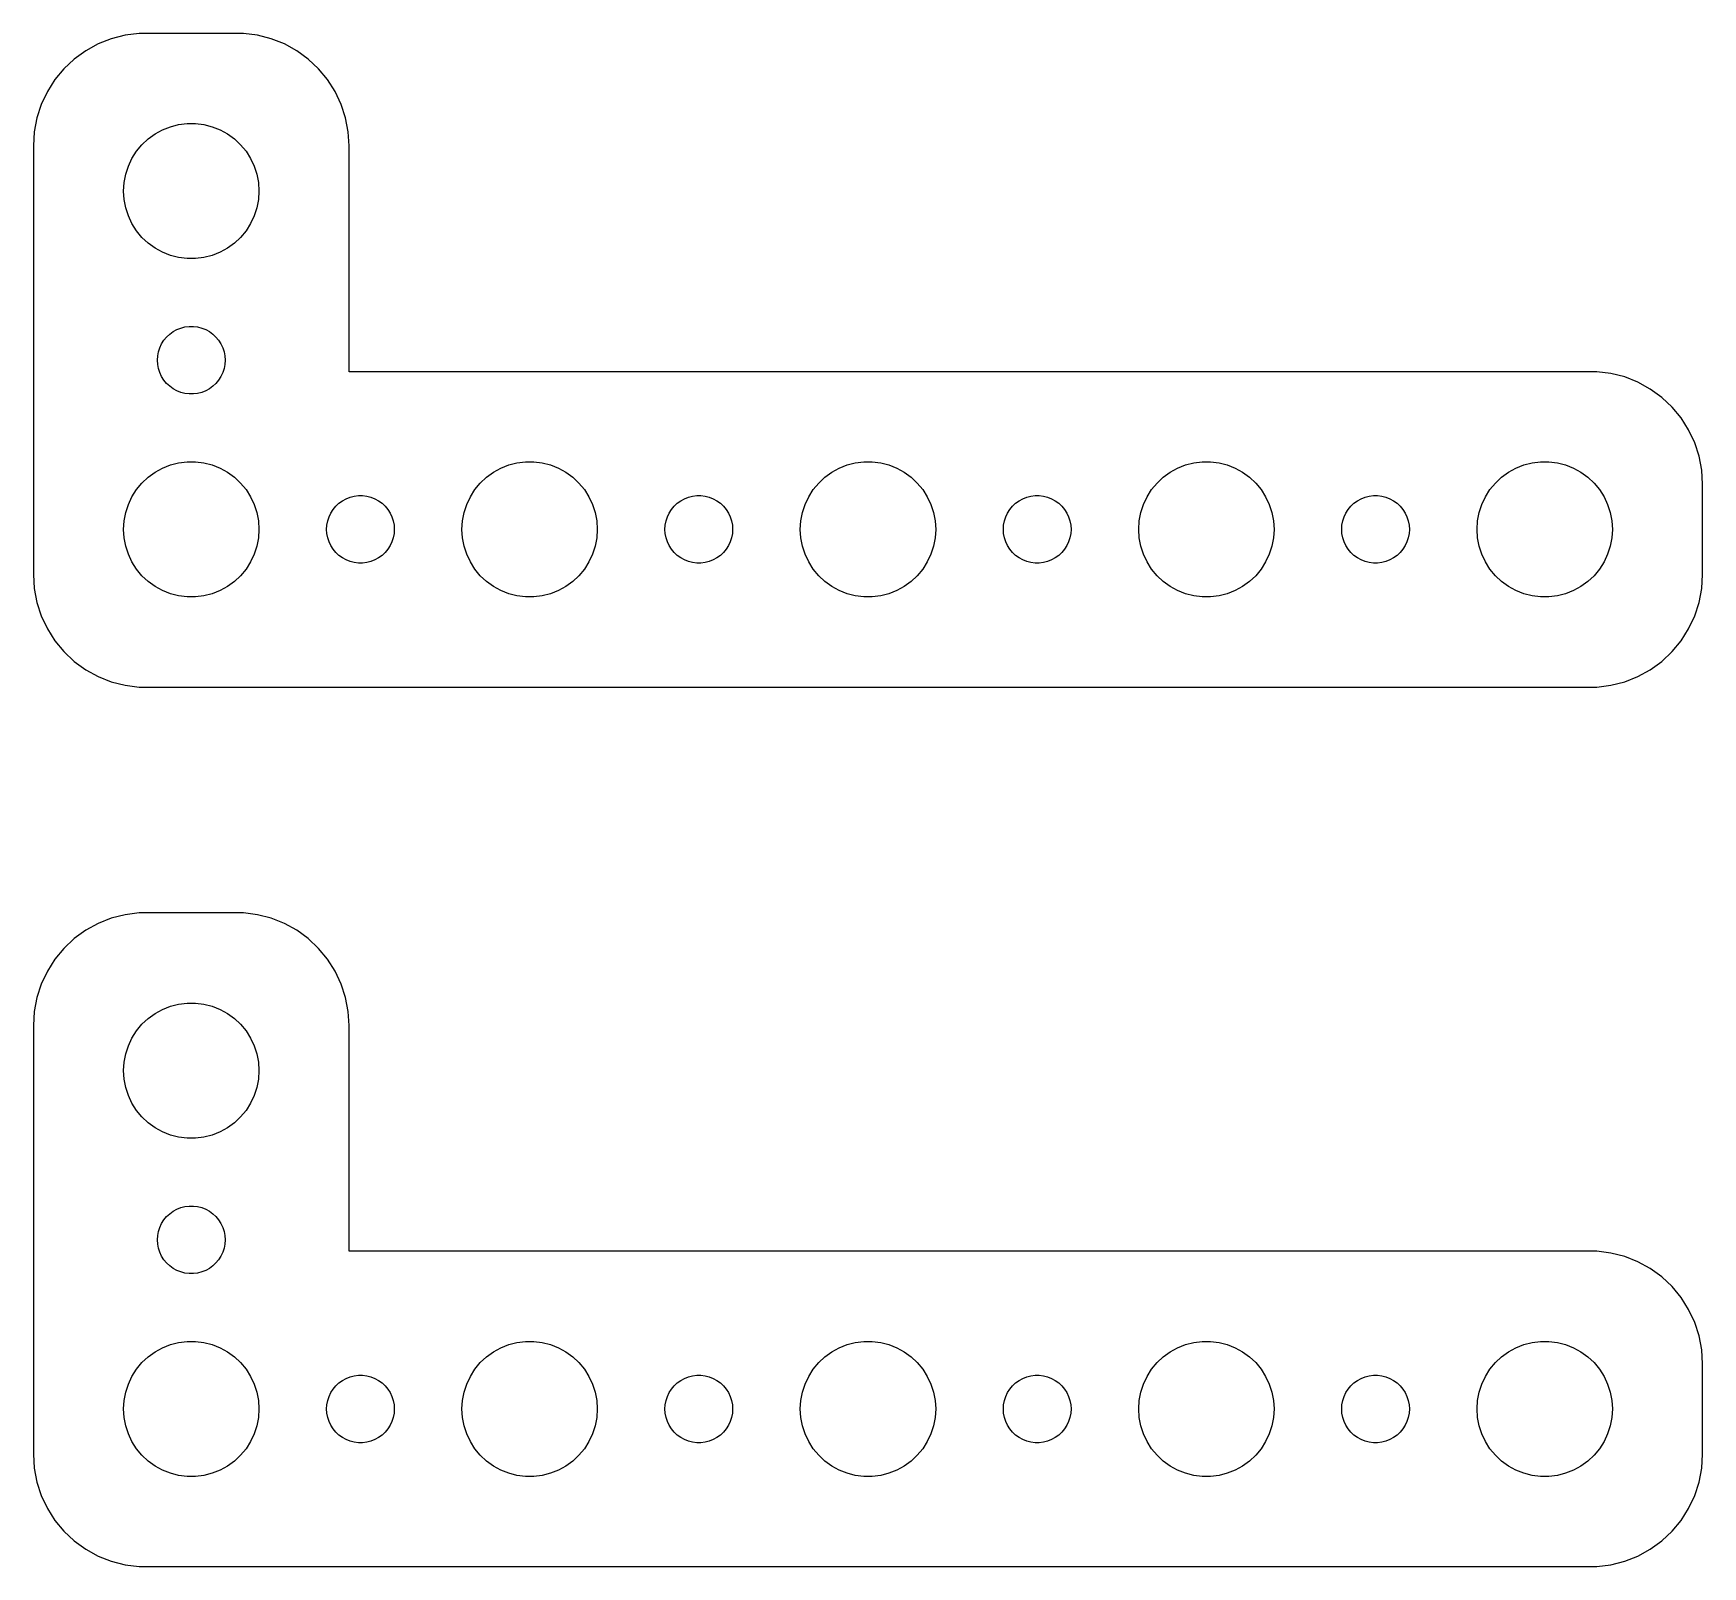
# Model space of a CAD drawing. Header units: metres. Extents: x -37 to 37, y 32 to 100.
import ezdxf

# ---------------------------------------------------------------- set-up
doc = ezdxf.new("R2010")
doc.units = ezdxf.units.M

msp = doc.modelspace()

# ---------------------------------------------------------------- linework, layer by layer
for p, q in [((-32.9369, 99.9114), (-33.5451, 99.7553)), ((-32.3139, 99.9901), (-32.9369, 99.9114)), ((-27.686, 99.9901), (-32.3139, 99.9901)), ((-27.0631, 99.9114), (-27.686, 99.9901)), ((-26.4549, 99.7553), (-27.0631, 99.9114)), ((-34.6791, 99.2216), (-35.1871, 98.8526)), ((-34.1289, 99.5241), (-34.6791, 99.2216)), ((-33.5451, 99.7553), (-34.1289, 99.5241)), ((-25.8711, 99.5241), (-26.4549, 99.7553)), ((-25.3209, 99.2216), (-25.8711, 99.5241)), ((-24.8129, 98.8526), (-25.3209, 99.2216)), ((-35.6448, 98.4227), (-36.0451, 97.9389)), ((-35.1871, 98.8526), (-35.6448, 98.4227)), ((-24.3551, 98.4227), (-24.8129, 98.8526)), ((-23.9549, 97.9389), (-24.3551, 98.4227)), ((-36.0451, 97.9389), (-36.3815, 97.4088)), ((-23.6185, 97.4088), (-23.9549, 97.9389)), ((-36.3815, 97.4088), (-36.6489, 96.8406)), ((-23.3511, 96.8406), (-23.6185, 97.4088)), ((-36.8429, 96.2434), (-36.9606, 95.6267)), ((-36.6489, 96.8406), (-36.8429, 96.2434)), ((-23.1571, 96.2434), (-23.3511, 96.8406)), ((-23.0394, 95.6267), (-23.1571, 96.2434)), ((-36.9606, 95.6267), (-37, 95)), ((-31.9123, 95.3115), (-31.6075, 95.533)), ((-31.6075, 95.533), (-31.2773, 95.7145)), ((-31.2773, 95.7145), (-30.927, 95.8532)), ((-30.927, 95.8532), (-30.5621, 95.9469)), ((-30.5621, 95.9469), (-30.1884, 95.9941)), ((-30.1884, 95.9941), (-29.8116, 95.9941)), ((-29.8116, 95.9941), (-29.4379, 95.9469)), ((-29.4379, 95.9469), (-29.0729, 95.8532)), ((-29.0729, 95.8532), (-28.7227, 95.7145)), ((-28.7227, 95.7145), (-28.3925, 95.533)), ((-28.3925, 95.533), (-28.0877, 95.3115)), ((-23, 95), (-23.0394, 95.6267)), ((-37, 95), (-37, 76)), ((-32.6289, 94.4453), (-32.427, 94.7634)), ((-32.427, 94.7634), (-32.1869, 95.0536)), ((-32.1869, 95.0536), (-31.9123, 95.3115)), ((-28.0877, 95.3115), (-27.8131, 95.0536)), ((-27.8131, 95.0536), (-27.5729, 94.7634)), ((-27.5729, 94.7634), (-27.3711, 94.4453)), ((-23, 84.9901), (-23, 95)), ((-32.9057, 93.7461), (-32.7893, 94.1044)), ((-32.7893, 94.1044), (-32.6289, 94.4453)), ((-27.3711, 94.4453), (-27.2107, 94.1044)), ((-27.2107, 94.1044), (-27.0942, 93.7461)), ((-33, 93), (-32.9763, 93.376)), ((-32.9763, 93.376), (-32.9057, 93.7461)), ((-27.0942, 93.7461), (-27.0237, 93.376)), ((-27.0237, 93.376), (-27, 93)), ((-32.9763, 92.624), (-33, 93)), ((-32.9057, 92.2539), (-32.9763, 92.624)), ((-27.0237, 92.624), (-27.0942, 92.2539)), ((-27, 93), (-27.0237, 92.624)), ((-32.7893, 91.8956), (-32.9057, 92.2539)), ((-32.6289, 91.5547), (-32.7893, 91.8956)), ((-27.2107, 91.8956), (-27.3711, 91.5547)), ((-27.0942, 92.2539), (-27.2107, 91.8956)), ((-32.427, 91.2366), (-32.6289, 91.5547)), ((-32.1869, 90.9464), (-32.427, 91.2366)), ((-27.5729, 91.2366), (-27.8131, 90.9464)), ((-27.3711, 91.5547), (-27.5729, 91.2366)), ((-31.9123, 90.6884), (-32.1869, 90.9464)), ((-31.6075, 90.467), (-31.9123, 90.6884)), ((-31.2773, 90.2855), (-31.6075, 90.467)), ((-30.927, 90.1468), (-31.2773, 90.2855)), ((-28.7227, 90.2855), (-29.0729, 90.1468)), ((-28.3925, 90.467), (-28.7227, 90.2855)), ((-28.0877, 90.6884), (-28.3925, 90.467)), ((-27.8131, 90.9464), (-28.0877, 90.6884)), ((-30.5621, 90.0531), (-30.927, 90.1468)), ((-30.1884, 90.0059), (-30.5621, 90.0531)), ((-29.8116, 90.0059), (-30.1884, 90.0059)), ((-29.4379, 90.0531), (-29.8116, 90.0059)), ((-29.0729, 90.1468), (-29.4379, 90.0531)), ((-31.0934, 86.5268), (-30.9561, 86.6558)), ((-30.9561, 86.6558), (-30.8037, 86.7665)), ((-30.8037, 86.7665), (-30.6387, 86.8572)), ((-30.6387, 86.8572), (-30.4635, 86.9266)), ((-30.4635, 86.9266), (-30.2811, 86.9734)), ((-30.2811, 86.9734), (-30.0942, 86.997)), ((-30.0942, 86.997), (-29.9058, 86.997)), ((-29.9058, 86.997), (-29.7189, 86.9734)), ((-29.7189, 86.9734), (-29.5365, 86.9266)), ((-29.5365, 86.9266), (-29.3613, 86.8572)), ((-29.3613, 86.8572), (-29.1963, 86.7665)), ((-29.1963, 86.7665), (-29.0439, 86.6558)), ((-29.0439, 86.6558), (-28.9065, 86.5268)), ((-31.4882, 85.688), (-31.4529, 85.873)), ((-31.4529, 85.873), (-31.3947, 86.0522)), ((-31.3947, 86.0522), (-31.3145, 86.2226)), ((-31.3145, 86.2226), (-31.2135, 86.3817)), ((-31.2135, 86.3817), (-31.0934, 86.5268)), ((-28.9065, 86.5268), (-28.7865, 86.3817)), ((-28.7865, 86.3817), (-28.6855, 86.2226)), ((-28.6855, 86.2226), (-28.6053, 86.0522)), ((-28.6053, 86.0522), (-28.5471, 85.873)), ((-28.5471, 85.873), (-28.5118, 85.688)), ((-31.5, 85.5), (-31.4882, 85.688)), ((-31.4882, 85.312), (-31.5, 85.5)), ((-31.4529, 85.127), (-31.4882, 85.312)), ((-31.3947, 84.9478), (-31.4529, 85.127)), ((-28.5471, 85.127), (-28.6053, 84.9478)), ((-28.5118, 85.312), (-28.5471, 85.127)), ((-28.5118, 85.688), (-28.5, 85.5)), ((-28.5, 85.5), (-28.5118, 85.312)), ((-31.3145, 84.7774), (-31.3947, 84.9478)), ((-31.2135, 84.6183), (-31.3145, 84.7774)), ((-31.0934, 84.4732), (-31.2135, 84.6183)), ((-30.9561, 84.3442), (-31.0934, 84.4732)), ((-28.9065, 84.4732), (-29.0439, 84.3442)), ((-28.7865, 84.6183), (-28.9065, 84.4732)), ((-28.6855, 84.7774), (-28.7865, 84.6183)), ((-28.6053, 84.9478), (-28.6855, 84.7774)), ((32.3139, 84.9901), (-23, 84.9901)), ((32.9369, 84.9114), (32.3139, 84.9901)), ((33.5451, 84.7553), (32.9369, 84.9114)), ((34.1289, 84.5241), (33.5451, 84.7553)), ((34.6791, 84.2216), (34.1289, 84.5241)), ((-30.8037, 84.2335), (-30.9561, 84.3442)), ((-30.6387, 84.1427), (-30.8037, 84.2335)), ((-30.4635, 84.0734), (-30.6387, 84.1427)), ((-30.2811, 84.0266), (-30.4635, 84.0734)), ((-30.0942, 84.0029), (-30.2811, 84.0266)), ((-29.9058, 84.0029), (-30.0942, 84.0029)), ((-29.7189, 84.0266), (-29.9058, 84.0029)), ((-29.5365, 84.0734), (-29.7189, 84.0266)), ((-29.3613, 84.1427), (-29.5365, 84.0734)), ((-29.1963, 84.2335), (-29.3613, 84.1427)), ((-29.0439, 84.3442), (-29.1963, 84.2335)), ((35.1871, 83.8526), (34.6791, 84.2216)), ((35.6448, 83.4227), (35.1871, 83.8526)), ((36.0451, 82.9389), (35.6448, 83.4227)), ((36.3815, 82.4088), (36.0451, 82.9389)), ((36.6489, 81.8406), (36.3815, 82.4088)), ((36.8429, 81.2434), (36.6489, 81.8406)), ((-31.6075, 80.533), (-31.2773, 80.7145)), ((-31.2773, 80.7145), (-30.927, 80.8532)), ((-30.927, 80.8532), (-30.5621, 80.9469)), ((-30.5621, 80.9469), (-30.1884, 80.9941)), ((-30.1884, 80.9941), (-29.8116, 80.9941)), ((-29.8116, 80.9941), (-29.4379, 80.9469)), ((-29.4379, 80.9469), (-29.0729, 80.8532)), ((-29.0729, 80.8532), (-28.7227, 80.7145)), ((-28.7227, 80.7145), (-28.3925, 80.533)), ((-16.6075, 80.533), (-16.2773, 80.7145)), ((-16.2773, 80.7145), (-15.927, 80.8532)), ((-15.927, 80.8532), (-15.5621, 80.9469)), ((-15.5621, 80.9469), (-15.1884, 80.9941)), ((-15.1884, 80.9941), (-14.8116, 80.9941)), ((-14.8116, 80.9941), (-14.4379, 80.9469)), ((-14.4379, 80.9469), (-14.0729, 80.8532)), ((-14.0729, 80.8532), (-13.7227, 80.7145)), ((-13.7227, 80.7145), (-13.3925, 80.533)), ((-1.60747, 80.533), (-1.27733, 80.7145)), ((-1.27733, 80.7145), (-0.92705, 80.8532)), ((-0.92705, 80.8532), (-0.56213, 80.9469)), ((-0.56213, 80.9469), (-0.18837, 80.9941)), ((-0.18837, 80.9941), (0.18837, 80.9941)), ((0.18837, 80.9941), (0.56213, 80.9469)), ((0.56213, 80.9469), (0.92705, 80.8532)), ((0.92705, 80.8532), (1.27733, 80.7145)), ((1.27733, 80.7145), (1.60747, 80.533)), ((13.3925, 80.533), (13.7227, 80.7145)), ((13.7227, 80.7145), (14.0729, 80.8532)), ((14.0729, 80.8532), (14.4379, 80.9469)), ((14.4379, 80.9469), (14.8116, 80.9941)), ((14.8116, 80.9941), (15.1884, 80.9941)), ((15.1884, 80.9941), (15.5621, 80.9469)), ((15.5621, 80.9469), (15.927, 80.8532)), ((15.927, 80.8532), (16.2773, 80.7145)), ((16.2773, 80.7145), (16.6075, 80.533)), ((28.3925, 80.533), (28.7227, 80.7145)), ((28.7227, 80.7145), (29.0729, 80.8532)), ((29.0729, 80.8532), (29.4379, 80.9469)), ((29.4379, 80.9469), (29.8116, 80.9941)), ((29.8116, 80.9941), (30.1884, 80.9941)), ((30.1884, 80.9941), (30.5621, 80.9469)), ((30.5621, 80.9469), (30.927, 80.8532)), ((30.927, 80.8532), (31.2773, 80.7145)), ((31.2773, 80.7145), (31.6075, 80.533)), ((36.9606, 80.6267), (36.8429, 81.2434)), ((-32.427, 79.7634), (-32.1869, 80.0536)), ((-32.1869, 80.0536), (-31.9123, 80.3115)), ((-31.9123, 80.3115), (-31.6075, 80.533)), ((-28.3925, 80.533), (-28.0877, 80.3115)), ((-28.0877, 80.3115), (-27.8131, 80.0536)), ((-27.8131, 80.0536), (-27.5729, 79.7634)), ((-17.427, 79.7634), (-17.1869, 80.0536)), ((-17.1869, 80.0536), (-16.9123, 80.3115)), ((-16.9123, 80.3115), (-16.6075, 80.533)), ((-13.3925, 80.533), (-13.0877, 80.3115)), ((-13.0877, 80.3115), (-12.8131, 80.0536)), ((-12.8131, 80.0536), (-12.5729, 79.7634)), ((-2.42705, 79.7634), (-2.1869, 80.0536)), ((-2.1869, 80.0536), (-1.91226, 80.3115)), ((-1.91226, 80.3115), (-1.60747, 80.533)), ((1.60747, 80.533), (1.91226, 80.3115)), ((1.91226, 80.3115), (2.1869, 80.0536)), ((2.1869, 80.0536), (2.42705, 79.7634)), ((12.5729, 79.7634), (12.8131, 80.0536)), ((12.8131, 80.0536), (13.0877, 80.3115)), ((13.0877, 80.3115), (13.3925, 80.533)), ((16.6075, 80.533), (16.9123, 80.3115)), ((16.9123, 80.3115), (17.1869, 80.0536)), ((17.1869, 80.0536), (17.427, 79.7634)), ((27.5729, 79.7634), (27.8131, 80.0536)), ((27.8131, 80.0536), (28.0877, 80.3115)), ((28.0877, 80.3115), (28.3925, 80.533)), ((31.6075, 80.533), (31.9123, 80.3115)), ((31.9123, 80.3115), (32.1869, 80.0536)), ((32.1869, 80.0536), (32.427, 79.7634)), ((37, 80), (36.9606, 80.6267)), ((37, 76), (37, 80)), ((-32.7893, 79.1044), (-32.6289, 79.4453)), ((-32.6289, 79.4453), (-32.427, 79.7634)), ((-27.5729, 79.7634), (-27.3711, 79.4453)), ((-27.3711, 79.4453), (-27.2107, 79.1044)), ((-23.4561, 79.1558), (-23.3037, 79.2665)), ((-23.3037, 79.2665), (-23.1387, 79.3572)), ((-23.1387, 79.3572), (-22.9635, 79.4266)), ((-22.9635, 79.4266), (-22.7811, 79.4734)), ((-22.7811, 79.4734), (-22.5942, 79.497)), ((-22.5942, 79.497), (-22.4058, 79.497)), ((-22.4058, 79.497), (-22.2189, 79.4734)), ((-22.2189, 79.4734), (-22.0365, 79.4266)), ((-22.0365, 79.4266), (-21.8613, 79.3572)), ((-21.8613, 79.3572), (-21.6963, 79.2665)), ((-21.6963, 79.2665), (-21.5439, 79.1558)), ((-17.7893, 79.1044), (-17.6289, 79.4453)), ((-17.6289, 79.4453), (-17.427, 79.7634)), ((-12.5729, 79.7634), (-12.3711, 79.4453)), ((-12.3711, 79.4453), (-12.2107, 79.1044)), ((-8.45613, 79.1558), (-8.30373, 79.2665)), ((-8.30373, 79.2665), (-8.13866, 79.3572)), ((-8.13866, 79.3572), (-7.96352, 79.4266)), ((-7.96352, 79.4266), (-7.78107, 79.4734)), ((-7.78107, 79.4734), (-7.59418, 79.497)), ((-7.59418, 79.497), (-7.40581, 79.497)), ((-7.40581, 79.497), (-7.21892, 79.4734)), ((-7.21892, 79.4734), (-7.03647, 79.4266)), ((-7.03647, 79.4266), (-6.86133, 79.3572)), ((-6.86133, 79.3572), (-6.69626, 79.2665)), ((-6.69626, 79.2665), (-6.54385, 79.1558)), ((-2.78932, 79.1044), (-2.62891, 79.4453)), ((-2.62891, 79.4453), (-2.42705, 79.7634)), ((2.42705, 79.7634), (2.62891, 79.4453)), ((2.62891, 79.4453), (2.78932, 79.1044)), ((6.54385, 79.1558), (6.69626, 79.2665)), ((6.69626, 79.2665), (6.86133, 79.3572)), ((6.86133, 79.3572), (7.03647, 79.4266)), ((7.03647, 79.4266), (7.21892, 79.4734)), ((7.21892, 79.4734), (7.40581, 79.497)), ((7.40581, 79.497), (7.59418, 79.497)), ((7.59418, 79.497), (7.78107, 79.4734)), ((7.78107, 79.4734), (7.96352, 79.4266)), ((7.96352, 79.4266), (8.13866, 79.3572)), ((8.13866, 79.3572), (8.30373, 79.2665)), ((8.30373, 79.2665), (8.45613, 79.1558)), ((12.2107, 79.1044), (12.3711, 79.4453)), ((12.3711, 79.4453), (12.5729, 79.7634)), ((17.427, 79.7634), (17.6289, 79.4453)), ((17.6289, 79.4453), (17.7893, 79.1044)), ((21.5439, 79.1558), (21.6963, 79.2665)), ((21.6963, 79.2665), (21.8613, 79.3572)), ((21.8613, 79.3572), (22.0365, 79.4266)), ((22.0365, 79.4266), (22.2189, 79.4734)), ((22.2189, 79.4734), (22.4058, 79.497)), ((22.4058, 79.497), (22.5942, 79.497)), ((22.5942, 79.497), (22.7811, 79.4734)), ((22.7811, 79.4734), (22.9635, 79.4266)), ((22.9635, 79.4266), (23.1387, 79.3572)), ((23.1387, 79.3572), (23.3037, 79.2665)), ((23.3037, 79.2665), (23.4561, 79.1558)), ((27.2107, 79.1044), (27.3711, 79.4453)), ((27.3711, 79.4453), (27.5729, 79.7634)), ((32.427, 79.7634), (32.6289, 79.4453)), ((32.6289, 79.4453), (32.7893, 79.1044)), ((-32.9763, 78.376), (-32.9057, 78.7461)), ((-32.9057, 78.7461), (-32.7893, 79.1044)), ((-27.2107, 79.1044), (-27.0942, 78.7461)), ((-27.0942, 78.7461), (-27.0237, 78.376)), ((-23.9529, 78.373), (-23.8947, 78.5522)), ((-23.8947, 78.5522), (-23.8145, 78.7226)), ((-23.8145, 78.7226), (-23.7135, 78.8817)), ((-23.7135, 78.8817), (-23.5934, 79.0268)), ((-23.5934, 79.0268), (-23.4561, 79.1558)), ((-21.5439, 79.1558), (-21.4065, 79.0268)), ((-21.4065, 79.0268), (-21.2865, 78.8817)), ((-21.2865, 78.8817), (-21.1855, 78.7226)), ((-21.1855, 78.7226), (-21.1053, 78.5522)), ((-21.1053, 78.5522), (-21.0471, 78.373)), ((-17.9763, 78.376), (-17.9057, 78.7461)), ((-17.9057, 78.7461), (-17.7893, 79.1044)), ((-12.2107, 79.1044), (-12.0942, 78.7461)), ((-12.0942, 78.7461), (-12.0237, 78.376)), ((-8.95287, 78.373), (-8.89465, 78.5522)), ((-8.89465, 78.5522), (-8.81445, 78.7226)), ((-8.81445, 78.7226), (-8.71352, 78.8817)), ((-8.71352, 78.8817), (-8.59344, 79.0268)), ((-8.59344, 79.0268), (-8.45613, 79.1558)), ((-6.54385, 79.1558), (-6.40654, 79.0268)), ((-6.40654, 79.0268), (-6.28647, 78.8817)), ((-6.28647, 78.8817), (-6.18553, 78.7226)), ((-6.18553, 78.7226), (-6.10533, 78.5522)), ((-6.10533, 78.5522), (-6.04712, 78.373)), ((-2.97633, 78.376), (-2.90575, 78.7461)), ((-2.90575, 78.7461), (-2.78932, 79.1044)), ((2.78932, 79.1044), (2.90575, 78.7461)), ((2.90575, 78.7461), (2.97633, 78.376)), ((6.04712, 78.373), (6.10533, 78.5522)), ((6.10533, 78.5522), (6.18553, 78.7226)), ((6.18553, 78.7226), (6.28647, 78.8817)), ((6.28647, 78.8817), (6.40654, 79.0268)), ((6.40654, 79.0268), (6.54385, 79.1558)), ((8.45613, 79.1558), (8.59344, 79.0268)), ((8.59344, 79.0268), (8.71352, 78.8817)), ((8.71352, 78.8817), (8.81445, 78.7226)), ((8.81445, 78.7226), (8.89465, 78.5522)), ((8.89465, 78.5522), (8.95287, 78.373)), ((12.0237, 78.376), (12.0942, 78.7461)), ((12.0942, 78.7461), (12.2107, 79.1044)), ((17.7893, 79.1044), (17.9057, 78.7461)), ((17.9057, 78.7461), (17.9763, 78.376)), ((21.0471, 78.373), (21.1053, 78.5522)), ((21.1053, 78.5522), (21.1855, 78.7226)), ((21.1855, 78.7226), (21.2865, 78.8817)), ((21.2865, 78.8817), (21.4065, 79.0268)), ((21.4065, 79.0268), (21.5439, 79.1558)), ((23.4561, 79.1558), (23.5934, 79.0268)), ((23.5934, 79.0268), (23.7135, 78.8817)), ((23.7135, 78.8817), (23.8145, 78.7226)), ((23.8145, 78.7226), (23.8947, 78.5522)), ((23.8947, 78.5522), (23.9529, 78.373)), ((27.0237, 78.376), (27.0942, 78.7461)), ((27.0942, 78.7461), (27.2107, 79.1044)), ((32.7893, 79.1044), (32.9057, 78.7461)), ((32.9057, 78.7461), (32.9763, 78.376)), ((-33, 78), (-32.9763, 78.376)), ((-32.9763, 77.624), (-33, 78)), ((-27.0237, 78.376), (-27, 78)), ((-27, 78), (-27.0237, 77.624)), ((-24, 78), (-23.9882, 78.188)), ((-23.9882, 77.812), (-24, 78)), ((-23.9882, 78.188), (-23.9529, 78.373)), ((-23.9529, 77.627), (-23.9882, 77.812)), ((-21.0471, 78.373), (-21.0118, 78.188)), ((-21.0118, 77.812), (-21.0471, 77.627)), ((-21.0118, 78.188), (-21, 78)), ((-21, 78), (-21.0118, 77.812)), ((-18, 78), (-17.9763, 78.376)), ((-17.9763, 77.624), (-18, 78)), ((-12.0237, 78.376), (-12, 78)), ((-12, 78), (-12.0237, 77.624)), ((-9, 78), (-8.98816, 78.188)), ((-8.98816, 77.812), (-9, 78)), ((-8.98816, 78.188), (-8.95287, 78.373)), ((-8.95287, 77.627), (-8.98816, 77.812)), ((-6.04712, 78.373), (-6.01183, 78.188)), ((-6.01183, 77.812), (-6.04712, 77.627)), ((-6.01183, 78.188), (-6, 78)), ((-6, 78), (-6.01183, 77.812)), ((-3, 78), (-2.97633, 78.376)), ((-2.97633, 77.624), (-3, 78)), ((2.97633, 78.376), (3, 78)), ((3, 78), (2.97633, 77.624)), ((6, 78), (6.01183, 78.188)), ((6.01183, 77.812), (6, 78)), ((6.01183, 78.188), (6.04712, 78.373)), ((6.04712, 77.627), (6.01183, 77.812)), ((8.95287, 78.373), (8.98816, 78.188)), ((8.98816, 77.812), (8.95287, 77.627)), ((8.98816, 78.188), (9, 78)), ((9, 78), (8.98816, 77.812)), ((12, 78), (12.0237, 78.376)), ((12.0237, 77.624), (12, 78)), ((17.9763, 78.376), (18, 78)), ((18, 78), (17.9763, 77.624)), ((21, 78), (21.0118, 78.188)), ((21.0118, 77.812), (21, 78)), ((21.0118, 78.188), (21.0471, 78.373)), ((21.0471, 77.627), (21.0118, 77.812)), ((23.9529, 78.373), (23.9882, 78.188)), ((23.9882, 77.812), (23.9529, 77.627)), ((23.9882, 78.188), (24, 78)), ((24, 78), (23.9882, 77.812)), ((27, 78), (27.0237, 78.376)), ((27.0237, 77.624), (27, 78)), ((32.9763, 78.376), (33, 78)), ((33, 78), (32.9763, 77.624)), ((-32.9057, 77.2539), (-32.9763, 77.624)), ((-32.7893, 76.8956), (-32.9057, 77.2539)), ((-27.0942, 77.2539), (-27.2107, 76.8956)), ((-27.0237, 77.624), (-27.0942, 77.2539)), ((-23.8947, 77.4478), (-23.9529, 77.627)), ((-23.8145, 77.2774), (-23.8947, 77.4478)), ((-23.7135, 77.1183), (-23.8145, 77.2774)), ((-23.5934, 76.9732), (-23.7135, 77.1183)), ((-23.4561, 76.8442), (-23.5934, 76.9732)), ((-21.4065, 76.9732), (-21.5439, 76.8442)), ((-21.2865, 77.1183), (-21.4065, 76.9732)), ((-21.1855, 77.2774), (-21.2865, 77.1183)), ((-21.1053, 77.4478), (-21.1855, 77.2774)), ((-21.0471, 77.627), (-21.1053, 77.4478)), ((-17.9057, 77.2539), (-17.9763, 77.624)), ((-17.7893, 76.8956), (-17.9057, 77.2539)), ((-12.0942, 77.2539), (-12.2107, 76.8956)), ((-12.0237, 77.624), (-12.0942, 77.2539)), ((-8.89465, 77.4478), (-8.95287, 77.627)), ((-8.81445, 77.2774), (-8.89465, 77.4478)), ((-8.71352, 77.1183), (-8.81445, 77.2774)), ((-8.59344, 76.9732), (-8.71352, 77.1183)), ((-8.45613, 76.8442), (-8.59344, 76.9732)), ((-6.40654, 76.9732), (-6.54385, 76.8442)), ((-6.28647, 77.1183), (-6.40654, 76.9732)), ((-6.18553, 77.2774), (-6.28647, 77.1183)), ((-6.10533, 77.4478), (-6.18553, 77.2774)), ((-6.04712, 77.627), (-6.10533, 77.4478)), ((-2.90575, 77.2539), (-2.97633, 77.624)), ((-2.78932, 76.8956), (-2.90575, 77.2539)), ((2.90575, 77.2539), (2.78932, 76.8956)), ((2.97633, 77.624), (2.90575, 77.2539)), ((6.10533, 77.4478), (6.04712, 77.627)), ((6.18553, 77.2774), (6.10533, 77.4478)), ((6.28647, 77.1183), (6.18553, 77.2774)), ((6.40654, 76.9732), (6.28647, 77.1183)), ((6.54385, 76.8442), (6.40654, 76.9732)), ((8.59344, 76.9732), (8.45613, 76.8442)), ((8.71352, 77.1183), (8.59344, 76.9732)), ((8.81445, 77.2774), (8.71352, 77.1183)), ((8.89465, 77.4478), (8.81445, 77.2774)), ((8.95287, 77.627), (8.89465, 77.4478)), ((12.0942, 77.2539), (12.0237, 77.624)), ((12.2107, 76.8956), (12.0942, 77.2539)), ((17.9057, 77.2539), (17.7893, 76.8956)), ((17.9763, 77.624), (17.9057, 77.2539)), ((21.1053, 77.4478), (21.0471, 77.627)), ((21.1855, 77.2774), (21.1053, 77.4478)), ((21.2865, 77.1183), (21.1855, 77.2774)), ((21.4065, 76.9732), (21.2865, 77.1183)), ((21.5439, 76.8442), (21.4065, 76.9732)), ((23.5934, 76.9732), (23.4561, 76.8442)), ((23.7135, 77.1183), (23.5934, 76.9732)), ((23.8145, 77.2774), (23.7135, 77.1183)), ((23.8947, 77.4478), (23.8145, 77.2774)), ((23.9529, 77.627), (23.8947, 77.4478)), ((27.0942, 77.2539), (27.0237, 77.624)), ((27.2107, 76.8956), (27.0942, 77.2539)), ((32.9057, 77.2539), (32.7893, 76.8956)), ((32.9763, 77.624), (32.9057, 77.2539)), ((-32.6289, 76.5547), (-32.7893, 76.8956)), ((-32.427, 76.2366), (-32.6289, 76.5547)), ((-32.1869, 75.9464), (-32.427, 76.2366)), ((-27.5729, 76.2366), (-27.8131, 75.9464)), ((-27.3711, 76.5547), (-27.5729, 76.2366)), ((-27.2107, 76.8956), (-27.3711, 76.5547)), ((-23.3037, 76.7335), (-23.4561, 76.8442)), ((-23.1387, 76.6428), (-23.3037, 76.7335)), ((-22.9635, 76.5734), (-23.1387, 76.6428)), ((-22.7811, 76.5266), (-22.9635, 76.5734)), ((-22.5942, 76.503), (-22.7811, 76.5266)), ((-22.4058, 76.503), (-22.5942, 76.503)), ((-22.2189, 76.5266), (-22.4058, 76.503)), ((-22.0365, 76.5734), (-22.2189, 76.5266)), ((-21.8613, 76.6428), (-22.0365, 76.5734)), ((-21.6963, 76.7335), (-21.8613, 76.6428)), ((-21.5439, 76.8442), (-21.6963, 76.7335)), ((-17.6289, 76.5547), (-17.7893, 76.8956)), ((-17.427, 76.2366), (-17.6289, 76.5547)), ((-17.1869, 75.9464), (-17.427, 76.2366)), ((-12.5729, 76.2366), (-12.8131, 75.9464)), ((-12.3711, 76.5547), (-12.5729, 76.2366)), ((-12.2107, 76.8956), (-12.3711, 76.5547)), ((-8.30373, 76.7335), (-8.45613, 76.8442)), ((-8.13866, 76.6428), (-8.30373, 76.7335)), ((-7.96352, 76.5734), (-8.13866, 76.6428)), ((-7.78107, 76.5266), (-7.96352, 76.5734)), ((-7.59418, 76.503), (-7.78107, 76.5266)), ((-7.40581, 76.503), (-7.59418, 76.503)), ((-7.21892, 76.5266), (-7.40581, 76.503)), ((-7.03647, 76.5734), (-7.21892, 76.5266)), ((-6.86133, 76.6428), (-7.03647, 76.5734)), ((-6.69626, 76.7335), (-6.86133, 76.6428)), ((-6.54385, 76.8442), (-6.69626, 76.7335)), ((-2.62891, 76.5547), (-2.78932, 76.8956)), ((-2.42705, 76.2366), (-2.62891, 76.5547)), ((-2.1869, 75.9464), (-2.42705, 76.2366)), ((2.42705, 76.2366), (2.1869, 75.9464)), ((2.62891, 76.5547), (2.42705, 76.2366)), ((2.78932, 76.8956), (2.62891, 76.5547)), ((6.69626, 76.7335), (6.54385, 76.8442)), ((6.86133, 76.6428), (6.69626, 76.7335)), ((7.03647, 76.5734), (6.86133, 76.6428)), ((7.21892, 76.5266), (7.03647, 76.5734)), ((7.40581, 76.503), (7.21892, 76.5266)), ((7.59418, 76.503), (7.40581, 76.503)), ((7.78107, 76.5266), (7.59418, 76.503)), ((7.96352, 76.5734), (7.78107, 76.5266)), ((8.13866, 76.6428), (7.96352, 76.5734)), ((8.30373, 76.7335), (8.13866, 76.6428)), ((8.45613, 76.8442), (8.30373, 76.7335)), ((12.3711, 76.5547), (12.2107, 76.8956)), ((12.5729, 76.2366), (12.3711, 76.5547)), ((12.8131, 75.9464), (12.5729, 76.2366)), ((17.427, 76.2366), (17.1869, 75.9464)), ((17.6289, 76.5547), (17.427, 76.2366)), ((17.7893, 76.8956), (17.6289, 76.5547)), ((21.6963, 76.7335), (21.5439, 76.8442)), ((21.8613, 76.6428), (21.6963, 76.7335)), ((22.0365, 76.5734), (21.8613, 76.6428)), ((22.2189, 76.5266), (22.0365, 76.5734)), ((22.4058, 76.503), (22.2189, 76.5266)), ((22.5942, 76.503), (22.4058, 76.503)), ((22.7811, 76.5266), (22.5942, 76.503)), ((22.9635, 76.5734), (22.7811, 76.5266)), ((23.1387, 76.6428), (22.9635, 76.5734)), ((23.3037, 76.7335), (23.1387, 76.6428)), ((23.4561, 76.8442), (23.3037, 76.7335)), ((27.3711, 76.5547), (27.2107, 76.8956)), ((27.5729, 76.2366), (27.3711, 76.5547)), ((27.8131, 75.9464), (27.5729, 76.2366)), ((32.427, 76.2366), (32.1869, 75.9464)), ((32.6289, 76.5547), (32.427, 76.2366)), ((32.7893, 76.8956), (32.6289, 76.5547)), ((-37, 76), (-36.9606, 75.3733)), ((-31.9123, 75.6885), (-32.1869, 75.9464)), ((-31.6075, 75.467), (-31.9123, 75.6885)), ((-28.0877, 75.6885), (-28.3925, 75.467)), ((-27.8131, 75.9464), (-28.0877, 75.6885)), ((-16.9123, 75.6885), (-17.1869, 75.9464)), ((-16.6075, 75.467), (-16.9123, 75.6885)), ((-13.0877, 75.6885), (-13.3925, 75.467)), ((-12.8131, 75.9464), (-13.0877, 75.6885)), ((-1.91226, 75.6885), (-2.1869, 75.9464)), ((-1.60747, 75.467), (-1.91226, 75.6885)), ((1.91226, 75.6885), (1.60747, 75.467)), ((2.1869, 75.9464), (1.91226, 75.6885)), ((13.0877, 75.6885), (12.8131, 75.9464)), ((13.3925, 75.467), (13.0877, 75.6885)), ((16.9123, 75.6885), (16.6075, 75.467)), ((17.1869, 75.9464), (16.9123, 75.6885)), ((28.0877, 75.6885), (27.8131, 75.9464)), ((28.3925, 75.467), (28.0877, 75.6885)), ((31.9123, 75.6885), (31.6075, 75.467)), ((32.1869, 75.9464), (31.9123, 75.6885)), ((36.9606, 75.3733), (37, 76)), ((-36.9606, 75.3733), (-36.8429, 74.7566)), ((-36.8429, 74.7566), (-36.6489, 74.1594)), ((-31.2773, 75.2855), (-31.6075, 75.467)), ((-30.927, 75.1468), (-31.2773, 75.2855)), ((-30.5621, 75.0531), (-30.927, 75.1468)), ((-30.1884, 75.0059), (-30.5621, 75.0531)), ((-29.8116, 75.0059), (-30.1884, 75.0059)), ((-29.4379, 75.0531), (-29.8116, 75.0059)), ((-29.0729, 75.1468), (-29.4379, 75.0531)), ((-28.7227, 75.2855), (-29.0729, 75.1468)), ((-28.3925, 75.467), (-28.7227, 75.2855)), ((-16.2773, 75.2855), (-16.6075, 75.467)), ((-15.927, 75.1468), (-16.2773, 75.2855)), ((-15.5621, 75.0531), (-15.927, 75.1468)), ((-15.1884, 75.0059), (-15.5621, 75.0531)), ((-14.8116, 75.0059), (-15.1884, 75.0059)), ((-14.4379, 75.0531), (-14.8116, 75.0059)), ((-14.0729, 75.1468), (-14.4379, 75.0531)), ((-13.7227, 75.2855), (-14.0729, 75.1468)), ((-13.3925, 75.467), (-13.7227, 75.2855)), ((-1.27733, 75.2855), (-1.60747, 75.467)), ((-0.92705, 75.1468), (-1.27733, 75.2855)), ((-0.56213, 75.0531), (-0.92705, 75.1468)), ((-0.18837, 75.0059), (-0.56213, 75.0531)), ((0.18837, 75.0059), (-0.18837, 75.0059)), ((0.56213, 75.0531), (0.18837, 75.0059)), ((0.92705, 75.1468), (0.56213, 75.0531)), ((1.27733, 75.2855), (0.92705, 75.1468)), ((1.60747, 75.467), (1.27733, 75.2855)), ((13.7227, 75.2855), (13.3925, 75.467)), ((14.0729, 75.1468), (13.7227, 75.2855)), ((14.4379, 75.0531), (14.0729, 75.1468)), ((14.8116, 75.0059), (14.4379, 75.0531)), ((15.1884, 75.0059), (14.8116, 75.0059)), ((15.5621, 75.0531), (15.1884, 75.0059)), ((15.927, 75.1468), (15.5621, 75.0531)), ((16.2773, 75.2855), (15.927, 75.1468)), ((16.6075, 75.467), (16.2773, 75.2855)), ((28.7227, 75.2855), (28.3925, 75.467)), ((29.0729, 75.1468), (28.7227, 75.2855)), ((29.4379, 75.0531), (29.0729, 75.1468)), ((29.8116, 75.0059), (29.4379, 75.0531)), ((30.1884, 75.0059), (29.8116, 75.0059)), ((30.5621, 75.0531), (30.1884, 75.0059)), ((30.927, 75.1468), (30.5621, 75.0531)), ((31.2773, 75.2855), (30.927, 75.1468)), ((31.6075, 75.467), (31.2773, 75.2855)), ((36.6489, 74.1594), (36.8429, 74.7566)), ((36.8429, 74.7566), (36.9606, 75.3733)), ((-36.6489, 74.1594), (-36.3815, 73.5912)), ((36.3815, 73.5912), (36.6489, 74.1594)), ((-36.3815, 73.5912), (-36.0451, 73.0611)), ((36.0451, 73.0611), (36.3815, 73.5912)), ((-36.0451, 73.0611), (-35.6448, 72.5773)), ((-35.6448, 72.5773), (-35.1871, 72.1474)), ((35.1871, 72.1474), (35.6448, 72.5773)), ((35.6448, 72.5773), (36.0451, 73.0611)), ((-35.1871, 72.1474), (-34.6791, 71.7784)), ((34.6791, 71.7784), (35.1871, 72.1474)), ((-34.6791, 71.7784), (-34.1289, 71.4759)), ((-34.1289, 71.4759), (-33.5451, 71.2447)), ((-33.5451, 71.2447), (-32.9369, 71.0886)), ((-32.9369, 71.0886), (-32.3139, 71.0099)), ((32.3139, 71.0099), (32.9369, 71.0886)), ((32.9369, 71.0886), (33.5451, 71.2447)), ((33.5451, 71.2447), (34.1289, 71.4759)), ((34.1289, 71.4759), (34.6791, 71.7784)), ((-32.3139, 71.0099), (32.3139, 71.0099)), ((-33.5451, 60.7553), (-34.1289, 60.5241)), ((-32.9369, 60.9114), (-33.5451, 60.7553)), ((-32.3139, 60.9901), (-32.9369, 60.9114)), ((-27.686, 60.9901), (-32.3139, 60.9901)), ((-27.0631, 60.9114), (-27.686, 60.9901)), ((-26.4549, 60.7553), (-27.0631, 60.9114)), ((-25.8711, 60.5241), (-26.4549, 60.7553)), ((-34.6791, 60.2216), (-35.1871, 59.8526)), ((-34.1289, 60.5241), (-34.6791, 60.2216)), ((-25.3209, 60.2216), (-25.8711, 60.5241)), ((-24.8129, 59.8526), (-25.3209, 60.2216)), ((-35.6448, 59.4227), (-36.0451, 58.9389)), ((-35.1871, 59.8526), (-35.6448, 59.4227)), ((-24.3551, 59.4227), (-24.8129, 59.8526)), ((-23.9549, 58.9389), (-24.3551, 59.4227)), ((-36.0451, 58.9389), (-36.3815, 58.4088)), ((-23.6185, 58.4088), (-23.9549, 58.9389)), ((-36.6489, 57.8406), (-36.8429, 57.2434)), ((-36.3815, 58.4088), (-36.6489, 57.8406)), ((-23.3511, 57.8406), (-23.6185, 58.4088)), ((-23.1571, 57.2434), (-23.3511, 57.8406)), ((-36.8429, 57.2434), (-36.9606, 56.6267)), ((-30.5621, 56.9469), (-30.1884, 56.9941)), ((-30.1884, 56.9941), (-29.8116, 56.9941)), ((-29.8116, 56.9941), (-29.4379, 56.9469)), ((-23.0394, 56.6267), (-23.1571, 57.2434)), ((-36.9606, 56.6267), (-37, 56)), ((-32.1869, 56.0536), (-31.9123, 56.3115)), ((-31.9123, 56.3115), (-31.6075, 56.533)), ((-31.6075, 56.533), (-31.2773, 56.7145)), ((-31.2773, 56.7145), (-30.927, 56.8532)), ((-30.927, 56.8532), (-30.5621, 56.9469)), ((-29.4379, 56.9469), (-29.0729, 56.8532)), ((-29.0729, 56.8532), (-28.7227, 56.7145)), ((-28.7227, 56.7145), (-28.3925, 56.533)), ((-28.3925, 56.533), (-28.0877, 56.3115)), ((-28.0877, 56.3115), (-27.8131, 56.0536)), ((-23, 56), (-23.0394, 56.6267)), ((-37, 56), (-37, 37)), ((-32.6289, 55.4453), (-32.427, 55.7634)), ((-32.427, 55.7634), (-32.1869, 56.0536)), ((-27.8131, 56.0536), (-27.5729, 55.7634)), ((-27.5729, 55.7634), (-27.3711, 55.4453)), ((-23, 45.9901), (-23, 56)), ((-32.9057, 54.7461), (-32.7893, 55.1044)), ((-32.7893, 55.1044), (-32.6289, 55.4453)), ((-27.3711, 55.4453), (-27.2107, 55.1044)), ((-27.2107, 55.1044), (-27.0942, 54.7461)), ((-33, 54), (-32.9763, 54.376)), ((-32.9763, 54.376), (-32.9057, 54.7461)), ((-27.0942, 54.7461), (-27.0237, 54.376)), ((-27.0237, 54.376), (-27, 54)), ((-32.9763, 53.624), (-33, 54)), ((-32.9057, 53.2539), (-32.9763, 53.624)), ((-27.0237, 53.624), (-27.0942, 53.2539)), ((-27, 54), (-27.0237, 53.624)), ((-32.7893, 52.8956), (-32.9057, 53.2539)), ((-32.6289, 52.5547), (-32.7893, 52.8956)), ((-32.427, 52.2366), (-32.6289, 52.5547)), ((-27.3711, 52.5547), (-27.5729, 52.2366)), ((-27.2107, 52.8956), (-27.3711, 52.5547)), ((-27.0942, 53.2539), (-27.2107, 52.8956)), ((-32.1869, 51.9464), (-32.427, 52.2366)), ((-31.9123, 51.6884), (-32.1869, 51.9464)), ((-27.8131, 51.9464), (-28.0877, 51.6884)), ((-27.5729, 52.2366), (-27.8131, 51.9464)), ((-31.6075, 51.467), (-31.9123, 51.6884)), ((-31.2773, 51.2855), (-31.6075, 51.467)), ((-30.927, 51.1468), (-31.2773, 51.2855)), ((-30.5621, 51.0531), (-30.927, 51.1468)), ((-29.0729, 51.1468), (-29.4379, 51.0531)), ((-28.7227, 51.2855), (-29.0729, 51.1468)), ((-28.3925, 51.467), (-28.7227, 51.2855)), ((-28.0877, 51.6884), (-28.3925, 51.467)), ((-30.1884, 51.0059), (-30.5621, 51.0531)), ((-29.8116, 51.0059), (-30.1884, 51.0059)), ((-29.4379, 51.0531), (-29.8116, 51.0059)), ((-31.3145, 47.2226), (-31.2135, 47.3817)), ((-31.2135, 47.3817), (-31.0934, 47.5268)), ((-31.0934, 47.5268), (-30.9561, 47.6558)), ((-30.9561, 47.6558), (-30.8037, 47.7665)), ((-30.8037, 47.7665), (-30.6387, 47.8572)), ((-30.6387, 47.8572), (-30.4635, 47.9266)), ((-30.4635, 47.9266), (-30.2811, 47.9734)), ((-30.2811, 47.9734), (-30.0942, 47.997)), ((-30.0942, 47.997), (-29.9058, 47.997)), ((-29.9058, 47.997), (-29.7189, 47.9734)), ((-29.7189, 47.9734), (-29.5365, 47.9266)), ((-29.5365, 47.9266), (-29.3613, 47.8572)), ((-29.3613, 47.8572), (-29.1963, 47.7665)), ((-29.1963, 47.7665), (-29.0439, 47.6558)), ((-29.0439, 47.6558), (-28.9065, 47.5268)), ((-28.9065, 47.5268), (-28.7865, 47.3817)), ((-28.7865, 47.3817), (-28.6855, 47.2226)), ((-31.5, 46.5), (-31.4882, 46.688)), ((-31.4882, 46.688), (-31.4529, 46.873)), ((-31.4529, 46.873), (-31.3947, 47.0522)), ((-31.3947, 47.0522), (-31.3145, 47.2226)), ((-28.6855, 47.2226), (-28.6053, 47.0522)), ((-28.6053, 47.0522), (-28.5471, 46.873)), ((-28.5471, 46.873), (-28.5118, 46.688)), ((-28.5118, 46.688), (-28.5, 46.5)), ((-31.4882, 46.312), (-31.5, 46.5)), ((-31.4529, 46.127), (-31.4882, 46.312)), ((-31.3947, 45.9478), (-31.4529, 46.127)), ((-31.3145, 45.7774), (-31.3947, 45.9478)), ((-28.6053, 45.9478), (-28.6855, 45.7774)), ((-28.5471, 46.127), (-28.6053, 45.9478)), ((-28.5118, 46.312), (-28.5471, 46.127)), ((-28.5, 46.5), (-28.5118, 46.312)), ((32.3139, 45.9901), (-23, 45.9901)), ((32.9369, 45.9114), (32.3139, 45.9901)), ((33.5451, 45.7553), (32.9369, 45.9114)), ((-31.2135, 45.6183), (-31.3145, 45.7774)), ((-31.0934, 45.4732), (-31.2135, 45.6183)), ((-30.9561, 45.3442), (-31.0934, 45.4732)), ((-30.8037, 45.2335), (-30.9561, 45.3442)), ((-30.6387, 45.1427), (-30.8037, 45.2335)), ((-30.4635, 45.0734), (-30.6387, 45.1427)), ((-29.3613, 45.1427), (-29.5365, 45.0734)), ((-29.1963, 45.2335), (-29.3613, 45.1427)), ((-29.0439, 45.3442), (-29.1963, 45.2335)), ((-28.9065, 45.4732), (-29.0439, 45.3442)), ((-28.7865, 45.6183), (-28.9065, 45.4732)), ((-28.6855, 45.7774), (-28.7865, 45.6183)), ((34.1289, 45.5241), (33.5451, 45.7553)), ((34.6791, 45.2216), (34.1289, 45.5241)), ((35.1871, 44.8526), (34.6791, 45.2216)), ((-30.2811, 45.0266), (-30.4635, 45.0734)), ((-30.0942, 45.0029), (-30.2811, 45.0266)), ((-29.9058, 45.0029), (-30.0942, 45.0029)), ((-29.7189, 45.0266), (-29.9058, 45.0029)), ((-29.5365, 45.0734), (-29.7189, 45.0266)), ((35.6448, 44.4227), (35.1871, 44.8526)), ((36.0451, 43.9389), (35.6448, 44.4227)), ((36.3815, 43.4088), (36.0451, 43.9389)), ((36.6489, 42.8406), (36.3815, 43.4088)), ((36.8429, 42.2434), (36.6489, 42.8406)), ((36.9606, 41.6267), (36.8429, 42.2434)), ((-31.9123, 41.3115), (-31.6075, 41.533)), ((-31.6075, 41.533), (-31.2773, 41.7145)), ((-31.2773, 41.7145), (-30.927, 41.8532)), ((-30.927, 41.8532), (-30.5621, 41.9469)), ((-30.5621, 41.9469), (-30.1884, 41.9941)), ((-30.1884, 41.9941), (-29.8116, 41.9941)), ((-29.8116, 41.9941), (-29.4379, 41.9469)), ((-29.4379, 41.9469), (-29.0729, 41.8532)), ((-29.0729, 41.8532), (-28.7227, 41.7145)), ((-28.7227, 41.7145), (-28.3925, 41.533)), ((-28.3925, 41.533), (-28.0877, 41.3115)), ((-16.9123, 41.3115), (-16.6075, 41.533)), ((-16.6075, 41.533), (-16.2773, 41.7145)), ((-16.2773, 41.7145), (-15.927, 41.8532)), ((-15.927, 41.8532), (-15.5621, 41.9469)), ((-15.5621, 41.9469), (-15.1884, 41.9941)), ((-15.1884, 41.9941), (-14.8116, 41.9941)), ((-14.8116, 41.9941), (-14.4379, 41.9469)), ((-14.4379, 41.9469), (-14.0729, 41.8532)), ((-14.0729, 41.8532), (-13.7227, 41.7145)), ((-13.7227, 41.7145), (-13.3925, 41.533)), ((-13.3925, 41.533), (-13.0877, 41.3115)), ((-1.91226, 41.3115), (-1.60747, 41.533)), ((-1.60747, 41.533), (-1.27733, 41.7145)), ((-1.27733, 41.7145), (-0.92705, 41.8532)), ((-0.92705, 41.8532), (-0.56213, 41.9469)), ((-0.56213, 41.9469), (-0.18837, 41.9941)), ((-0.18837, 41.9941), (0.18837, 41.9941)), ((0.18837, 41.9941), (0.56213, 41.9469)), ((0.56213, 41.9469), (0.92705, 41.8532)), ((0.92705, 41.8532), (1.27733, 41.7145)), ((1.27733, 41.7145), (1.60747, 41.533)), ((1.60747, 41.533), (1.91226, 41.3115)), ((13.0877, 41.3115), (13.3925, 41.533)), ((13.3925, 41.533), (13.7227, 41.7145)), ((13.7227, 41.7145), (14.0729, 41.8532)), ((14.0729, 41.8532), (14.4379, 41.9469)), ((14.4379, 41.9469), (14.8116, 41.9941)), ((14.8116, 41.9941), (15.1884, 41.9941)), ((15.1884, 41.9941), (15.5621, 41.9469)), ((15.5621, 41.9469), (15.927, 41.8532)), ((15.927, 41.8532), (16.2773, 41.7145)), ((16.2773, 41.7145), (16.6075, 41.533)), ((16.6075, 41.533), (16.9123, 41.3115)), ((28.0877, 41.3115), (28.3925, 41.533)), ((28.3925, 41.533), (28.7227, 41.7145)), ((28.7227, 41.7145), (29.0729, 41.8532)), ((29.0729, 41.8532), (29.4379, 41.9469)), ((29.4379, 41.9469), (29.8116, 41.9941)), ((29.8116, 41.9941), (30.1884, 41.9941)), ((30.1884, 41.9941), (30.5621, 41.9469)), ((30.5621, 41.9469), (30.927, 41.8532)), ((30.927, 41.8532), (31.2773, 41.7145)), ((31.2773, 41.7145), (31.6075, 41.533)), ((31.6075, 41.533), (31.9123, 41.3115)), ((37, 41), (36.9606, 41.6267)), ((-32.6289, 40.4453), (-32.427, 40.7634)), ((-32.427, 40.7634), (-32.1869, 41.0536)), ((-32.1869, 41.0536), (-31.9123, 41.3115)), ((-28.0877, 41.3115), (-27.8131, 41.0536)), ((-27.8131, 41.0536), (-27.5729, 40.7634)), ((-27.5729, 40.7634), (-27.3711, 40.4453)), ((-17.6289, 40.4453), (-17.427, 40.7634)), ((-17.427, 40.7634), (-17.1869, 41.0536)), ((-17.1869, 41.0536), (-16.9123, 41.3115)), ((-13.0877, 41.3115), (-12.8131, 41.0536)), ((-12.8131, 41.0536), (-12.5729, 40.7634)), ((-12.5729, 40.7634), (-12.3711, 40.4453)), ((-2.62891, 40.4453), (-2.42705, 40.7634)), ((-2.42705, 40.7634), (-2.1869, 41.0536)), ((-2.1869, 41.0536), (-1.91226, 41.3115)), ((1.91226, 41.3115), (2.1869, 41.0536)), ((2.1869, 41.0536), (2.42705, 40.7634)), ((2.42705, 40.7634), (2.62891, 40.4453)), ((12.3711, 40.4453), (12.5729, 40.7634)), ((12.5729, 40.7634), (12.8131, 41.0536)), ((12.8131, 41.0536), (13.0877, 41.3115)), ((16.9123, 41.3115), (17.1869, 41.0536)), ((17.1869, 41.0536), (17.427, 40.7634)), ((17.427, 40.7634), (17.6289, 40.4453)), ((27.3711, 40.4453), (27.5729, 40.7634)), ((27.5729, 40.7634), (27.8131, 41.0536)), ((27.8131, 41.0536), (28.0877, 41.3115)), ((31.9123, 41.3115), (32.1869, 41.0536)), ((32.1869, 41.0536), (32.427, 40.7634)), ((32.427, 40.7634), (32.6289, 40.4453)), ((37, 37), (37, 41)), ((-32.9057, 39.7461), (-32.7893, 40.1044)), ((-32.7893, 40.1044), (-32.6289, 40.4453)), ((-27.3711, 40.4453), (-27.2107, 40.1044)), ((-27.2107, 40.1044), (-27.0942, 39.7461)), ((-23.7135, 39.8817), (-23.5934, 40.0268)), ((-23.5934, 40.0268), (-23.4561, 40.1558)), ((-23.4561, 40.1558), (-23.3037, 40.2665)), ((-23.3037, 40.2665), (-23.1387, 40.3572)), ((-23.1387, 40.3572), (-22.9635, 40.4266)), ((-22.9635, 40.4266), (-22.7811, 40.4734)), ((-22.7811, 40.4734), (-22.5942, 40.497)), ((-22.5942, 40.497), (-22.4058, 40.497)), ((-22.4058, 40.497), (-22.2189, 40.4734)), ((-22.2189, 40.4734), (-22.0365, 40.4266)), ((-22.0365, 40.4266), (-21.8613, 40.3572)), ((-21.8613, 40.3572), (-21.6963, 40.2665)), ((-21.6963, 40.2665), (-21.5439, 40.1558)), ((-21.5439, 40.1558), (-21.4065, 40.0268)), ((-21.4065, 40.0268), (-21.2865, 39.8817)), ((-17.9057, 39.7461), (-17.7893, 40.1044)), ((-17.7893, 40.1044), (-17.6289, 40.4453)), ((-12.3711, 40.4453), (-12.2107, 40.1044)), ((-12.2107, 40.1044), (-12.0942, 39.7461)), ((-8.71352, 39.8817), (-8.59344, 40.0268)), ((-8.59344, 40.0268), (-8.45613, 40.1558)), ((-8.45613, 40.1558), (-8.30373, 40.2665)), ((-8.30373, 40.2665), (-8.13866, 40.3572)), ((-8.13866, 40.3572), (-7.96352, 40.4266)), ((-7.96352, 40.4266), (-7.78107, 40.4734)), ((-7.78107, 40.4734), (-7.59418, 40.497)), ((-7.59418, 40.497), (-7.40581, 40.497)), ((-7.40581, 40.497), (-7.21892, 40.4734)), ((-7.21892, 40.4734), (-7.03647, 40.4266)), ((-7.03647, 40.4266), (-6.86133, 40.3572)), ((-6.86133, 40.3572), (-6.69626, 40.2665)), ((-6.69626, 40.2665), (-6.54385, 40.1558)), ((-6.54385, 40.1558), (-6.40654, 40.0268)), ((-6.40654, 40.0268), (-6.28647, 39.8817)), ((-2.90575, 39.7461), (-2.78932, 40.1044)), ((-2.78932, 40.1044), (-2.62891, 40.4453)), ((2.62891, 40.4453), (2.78932, 40.1044)), ((2.78932, 40.1044), (2.90575, 39.7461)), ((6.28647, 39.8817), (6.40654, 40.0268)), ((6.40654, 40.0268), (6.54385, 40.1558)), ((6.54385, 40.1558), (6.69626, 40.2665)), ((6.69626, 40.2665), (6.86133, 40.3572)), ((6.86133, 40.3572), (7.03647, 40.4266)), ((7.03647, 40.4266), (7.21892, 40.4734)), ((7.21892, 40.4734), (7.40581, 40.497)), ((7.40581, 40.497), (7.59418, 40.497)), ((7.59418, 40.497), (7.78107, 40.4734)), ((7.78107, 40.4734), (7.96352, 40.4266)), ((7.96352, 40.4266), (8.13866, 40.3572)), ((8.13866, 40.3572), (8.30373, 40.2665)), ((8.30373, 40.2665), (8.45613, 40.1558)), ((8.45613, 40.1558), (8.59344, 40.0268)), ((8.59344, 40.0268), (8.71352, 39.8817)), ((12.0942, 39.7461), (12.2107, 40.1044)), ((12.2107, 40.1044), (12.3711, 40.4453)), ((17.6289, 40.4453), (17.7893, 40.1044)), ((17.7893, 40.1044), (17.9057, 39.7461)), ((21.2865, 39.8817), (21.4065, 40.0268)), ((21.4065, 40.0268), (21.5439, 40.1558)), ((21.5439, 40.1558), (21.6963, 40.2665)), ((21.6963, 40.2665), (21.8613, 40.3572)), ((21.8613, 40.3572), (22.0365, 40.4266)), ((22.0365, 40.4266), (22.2189, 40.4734)), ((22.2189, 40.4734), (22.4058, 40.497)), ((22.4058, 40.497), (22.5942, 40.497)), ((22.5942, 40.497), (22.7811, 40.4734)), ((22.7811, 40.4734), (22.9635, 40.4266)), ((22.9635, 40.4266), (23.1387, 40.3572)), ((23.1387, 40.3572), (23.3037, 40.2665)), ((23.3037, 40.2665), (23.4561, 40.1558)), ((23.4561, 40.1558), (23.5934, 40.0268)), ((23.5934, 40.0268), (23.7135, 39.8817)), ((27.0942, 39.7461), (27.2107, 40.1044)), ((27.2107, 40.1044), (27.3711, 40.4453)), ((32.6289, 40.4453), (32.7893, 40.1044)), ((32.7893, 40.1044), (32.9057, 39.7461)), ((-33, 39), (-32.9763, 39.376)), ((-32.9763, 39.376), (-32.9057, 39.7461)), ((-27.0942, 39.7461), (-27.0237, 39.376)), ((-27.0237, 39.376), (-27, 39)), ((-23.9882, 39.188), (-23.9529, 39.373)), ((-23.9529, 39.373), (-23.8947, 39.5522)), ((-23.8947, 39.5522), (-23.8145, 39.7226)), ((-23.8145, 39.7226), (-23.7135, 39.8817)), ((-21.2865, 39.8817), (-21.1855, 39.7226)), ((-21.1855, 39.7226), (-21.1053, 39.5522)), ((-21.1053, 39.5522), (-21.0471, 39.373)), ((-21.0471, 39.373), (-21.0118, 39.188)), ((-18, 39), (-17.9763, 39.376)), ((-17.9763, 39.376), (-17.9057, 39.7461)), ((-12.0942, 39.7461), (-12.0237, 39.376)), ((-12.0237, 39.376), (-12, 39)), ((-8.98816, 39.188), (-8.95287, 39.373)), ((-8.95287, 39.373), (-8.89465, 39.5522)), ((-8.89465, 39.5522), (-8.81445, 39.7226)), ((-8.81445, 39.7226), (-8.71352, 39.8817)), ((-6.28647, 39.8817), (-6.18553, 39.7226)), ((-6.18553, 39.7226), (-6.10533, 39.5522)), ((-6.10533, 39.5522), (-6.04712, 39.373)), ((-6.04712, 39.373), (-6.01183, 39.188)), ((-3, 39), (-2.97633, 39.376)), ((-2.97633, 39.376), (-2.90575, 39.7461)), ((2.90575, 39.7461), (2.97633, 39.376)), ((2.97633, 39.376), (3, 39)), ((6.01183, 39.188), (6.04712, 39.373)), ((6.04712, 39.373), (6.10533, 39.5522)), ((6.10533, 39.5522), (6.18553, 39.7226)), ((6.18553, 39.7226), (6.28647, 39.8817)), ((8.71352, 39.8817), (8.81445, 39.7226)), ((8.81445, 39.7226), (8.89465, 39.5522)), ((8.89465, 39.5522), (8.95287, 39.373)), ((8.95287, 39.373), (8.98816, 39.188)), ((12, 39), (12.0237, 39.376)), ((12.0237, 39.376), (12.0942, 39.7461)), ((17.9057, 39.7461), (17.9763, 39.376)), ((17.9763, 39.376), (18, 39)), ((21.0118, 39.188), (21.0471, 39.373)), ((21.0471, 39.373), (21.1053, 39.5522)), ((21.1053, 39.5522), (21.1855, 39.7226)), ((21.1855, 39.7226), (21.2865, 39.8817)), ((23.7135, 39.8817), (23.8145, 39.7226)), ((23.8145, 39.7226), (23.8947, 39.5522)), ((23.8947, 39.5522), (23.9529, 39.373)), ((23.9529, 39.373), (23.9882, 39.188)), ((27, 39), (27.0237, 39.376)), ((27.0237, 39.376), (27.0942, 39.7461)), ((32.9057, 39.7461), (32.9763, 39.376)), ((32.9763, 39.376), (33, 39)), ((-32.9763, 38.624), (-33, 39)), ((-32.9057, 38.2539), (-32.9763, 38.624)), ((-27.0237, 38.624), (-27.0942, 38.2539)), ((-27, 39), (-27.0237, 38.624)), ((-24, 39), (-23.9882, 39.188)), ((-23.9882, 38.812), (-24, 39)), ((-23.9529, 38.627), (-23.9882, 38.812)), ((-23.8947, 38.4478), (-23.9529, 38.627)), ((-21.0471, 38.627), (-21.1053, 38.4478)), ((-21.0118, 38.812), (-21.0471, 38.627)), ((-21.0118, 39.188), (-21, 39)), ((-21, 39), (-21.0118, 38.812)), ((-17.9763, 38.624), (-18, 39)), ((-17.9057, 38.2539), (-17.9763, 38.624)), ((-12.0237, 38.624), (-12.0942, 38.2539)), ((-12, 39), (-12.0237, 38.624)), ((-9, 39), (-8.98816, 39.188)), ((-8.98816, 38.812), (-9, 39)), ((-8.95287, 38.627), (-8.98816, 38.812)), ((-8.89465, 38.4478), (-8.95287, 38.627)), ((-6.04712, 38.627), (-6.10533, 38.4478)), ((-6.01183, 38.812), (-6.04712, 38.627)), ((-6.01183, 39.188), (-6, 39)), ((-6, 39), (-6.01183, 38.812)), ((-2.97633, 38.624), (-3, 39)), ((-2.90575, 38.2539), (-2.97633, 38.624)), ((2.97633, 38.624), (2.90575, 38.2539)), ((3, 39), (2.97633, 38.624)), ((6, 39), (6.01183, 39.188)), ((6.01183, 38.812), (6, 39)), ((6.04712, 38.627), (6.01183, 38.812)), ((6.10533, 38.4478), (6.04712, 38.627)), ((8.95287, 38.627), (8.89465, 38.4478)), ((8.98816, 38.812), (8.95287, 38.627)), ((8.98816, 39.188), (9, 39)), ((9, 39), (8.98816, 38.812)), ((12.0237, 38.624), (12, 39)), ((12.0942, 38.2539), (12.0237, 38.624)), ((17.9763, 38.624), (17.9057, 38.2539)), ((18, 39), (17.9763, 38.624)), ((21, 39), (21.0118, 39.188)), ((21.0118, 38.812), (21, 39)), ((21.0471, 38.627), (21.0118, 38.812)), ((21.1053, 38.4478), (21.0471, 38.627)), ((23.9529, 38.627), (23.8947, 38.4478)), ((23.9882, 38.812), (23.9529, 38.627)), ((23.9882, 39.188), (24, 39)), ((24, 39), (23.9882, 38.812)), ((27.0237, 38.624), (27, 39)), ((27.0942, 38.2539), (27.0237, 38.624)), ((32.9763, 38.624), (32.9057, 38.2539)), ((33, 39), (32.9763, 38.624)), ((-32.7893, 37.8956), (-32.9057, 38.2539)), ((-32.6289, 37.5547), (-32.7893, 37.8956)), ((-27.2107, 37.8956), (-27.3711, 37.5547)), ((-27.0942, 38.2539), (-27.2107, 37.8956)), ((-23.8145, 38.2774), (-23.8947, 38.4478)), ((-23.7135, 38.1183), (-23.8145, 38.2774)), ((-23.5934, 37.9732), (-23.7135, 38.1183)), ((-23.4561, 37.8442), (-23.5934, 37.9732)), ((-23.3037, 37.7335), (-23.4561, 37.8442)), ((-21.5439, 37.8442), (-21.6963, 37.7335)), ((-21.4065, 37.9732), (-21.5439, 37.8442)), ((-21.2865, 38.1183), (-21.4065, 37.9732)), ((-21.1855, 38.2774), (-21.2865, 38.1183)), ((-21.1053, 38.4478), (-21.1855, 38.2774)), ((-17.7893, 37.8956), (-17.9057, 38.2539)), ((-17.6289, 37.5547), (-17.7893, 37.8956)), ((-12.2107, 37.8956), (-12.3711, 37.5547)), ((-12.0942, 38.2539), (-12.2107, 37.8956)), ((-8.81445, 38.2774), (-8.89465, 38.4478)), ((-8.71352, 38.1183), (-8.81445, 38.2774)), ((-8.59344, 37.9732), (-8.71352, 38.1183)), ((-8.45613, 37.8442), (-8.59344, 37.9732)), ((-8.30373, 37.7335), (-8.45613, 37.8442)), ((-6.54385, 37.8442), (-6.69626, 37.7335)), ((-6.40654, 37.9732), (-6.54385, 37.8442)), ((-6.28647, 38.1183), (-6.40654, 37.9732)), ((-6.18553, 38.2774), (-6.28647, 38.1183)), ((-6.10533, 38.4478), (-6.18553, 38.2774)), ((-2.78932, 37.8956), (-2.90575, 38.2539)), ((-2.62891, 37.5547), (-2.78932, 37.8956)), ((2.78932, 37.8956), (2.62891, 37.5547)), ((2.90575, 38.2539), (2.78932, 37.8956)), ((6.18553, 38.2774), (6.10533, 38.4478)), ((6.28647, 38.1183), (6.18553, 38.2774)), ((6.40654, 37.9732), (6.28647, 38.1183)), ((6.54385, 37.8442), (6.40654, 37.9732)), ((6.69626, 37.7335), (6.54385, 37.8442)), ((8.45613, 37.8442), (8.30373, 37.7335)), ((8.59344, 37.9732), (8.45613, 37.8442)), ((8.71352, 38.1183), (8.59344, 37.9732)), ((8.81445, 38.2774), (8.71352, 38.1183)), ((8.89465, 38.4478), (8.81445, 38.2774)), ((12.2107, 37.8956), (12.0942, 38.2539)), ((12.3711, 37.5547), (12.2107, 37.8956)), ((17.7893, 37.8956), (17.6289, 37.5547)), ((17.9057, 38.2539), (17.7893, 37.8956)), ((21.1855, 38.2774), (21.1053, 38.4478)), ((21.2865, 38.1183), (21.1855, 38.2774)), ((21.4065, 37.9732), (21.2865, 38.1183)), ((21.5439, 37.8442), (21.4065, 37.9732)), ((21.6963, 37.7335), (21.5439, 37.8442)), ((23.4561, 37.8442), (23.3037, 37.7335)), ((23.5934, 37.9732), (23.4561, 37.8442)), ((23.7135, 38.1183), (23.5934, 37.9732)), ((23.8145, 38.2774), (23.7135, 38.1183)), ((23.8947, 38.4478), (23.8145, 38.2774)), ((27.2107, 37.8956), (27.0942, 38.2539)), ((27.3711, 37.5547), (27.2107, 37.8956)), ((32.7893, 37.8956), (32.6289, 37.5547)), ((32.9057, 38.2539), (32.7893, 37.8956)), ((-37, 37), (-36.9606, 36.3733)), ((-32.427, 37.2366), (-32.6289, 37.5547)), ((-32.1869, 36.9464), (-32.427, 37.2366)), ((-27.5729, 37.2366), (-27.8131, 36.9464)), ((-27.3711, 37.5547), (-27.5729, 37.2366)), ((-23.1387, 37.6428), (-23.3037, 37.7335)), ((-22.9635, 37.5734), (-23.1387, 37.6428)), ((-22.7811, 37.5266), (-22.9635, 37.5734)), ((-22.5942, 37.503), (-22.7811, 37.5266)), ((-22.4058, 37.503), (-22.5942, 37.503)), ((-22.2189, 37.5266), (-22.4058, 37.503)), ((-22.0365, 37.5734), (-22.2189, 37.5266)), ((-21.8613, 37.6428), (-22.0365, 37.5734)), ((-21.6963, 37.7335), (-21.8613, 37.6428)), ((-17.427, 37.2366), (-17.6289, 37.5547)), ((-17.1869, 36.9464), (-17.427, 37.2366)), ((-12.5729, 37.2366), (-12.8131, 36.9464)), ((-12.3711, 37.5547), (-12.5729, 37.2366)), ((-8.13866, 37.6428), (-8.30373, 37.7335)), ((-7.96352, 37.5734), (-8.13866, 37.6428)), ((-7.78107, 37.5266), (-7.96352, 37.5734)), ((-7.59418, 37.503), (-7.78107, 37.5266)), ((-7.40581, 37.503), (-7.59418, 37.503)), ((-7.21892, 37.5266), (-7.40581, 37.503)), ((-7.03647, 37.5734), (-7.21892, 37.5266)), ((-6.86133, 37.6428), (-7.03647, 37.5734)), ((-6.69626, 37.7335), (-6.86133, 37.6428)), ((-2.42705, 37.2366), (-2.62891, 37.5547)), ((-2.1869, 36.9464), (-2.42705, 37.2366)), ((2.42705, 37.2366), (2.1869, 36.9464)), ((2.62891, 37.5547), (2.42705, 37.2366)), ((6.86133, 37.6428), (6.69626, 37.7335)), ((7.03647, 37.5734), (6.86133, 37.6428)), ((7.21892, 37.5266), (7.03647, 37.5734)), ((7.40581, 37.503), (7.21892, 37.5266)), ((7.59418, 37.503), (7.40581, 37.503)), ((7.78107, 37.5266), (7.59418, 37.503)), ((7.96352, 37.5734), (7.78107, 37.5266)), ((8.13866, 37.6428), (7.96352, 37.5734)), ((8.30373, 37.7335), (8.13866, 37.6428)), ((12.5729, 37.2366), (12.3711, 37.5547)), ((12.8131, 36.9464), (12.5729, 37.2366)), ((17.427, 37.2366), (17.1869, 36.9464)), ((17.6289, 37.5547), (17.427, 37.2366)), ((21.8613, 37.6428), (21.6963, 37.7335)), ((22.0365, 37.5734), (21.8613, 37.6428)), ((22.2189, 37.5266), (22.0365, 37.5734)), ((22.4058, 37.503), (22.2189, 37.5266)), ((22.5942, 37.503), (22.4058, 37.503)), ((22.7811, 37.5266), (22.5942, 37.503)), ((22.9635, 37.5734), (22.7811, 37.5266)), ((23.1387, 37.6428), (22.9635, 37.5734)), ((23.3037, 37.7335), (23.1387, 37.6428)), ((27.5729, 37.2366), (27.3711, 37.5547)), ((27.8131, 36.9464), (27.5729, 37.2366)), ((32.427, 37.2366), (32.1869, 36.9464)), ((32.6289, 37.5547), (32.427, 37.2366)), ((36.9606, 36.3733), (37, 37)), ((-36.9606, 36.3733), (-36.8429, 35.7566)), ((-31.9123, 36.6885), (-32.1869, 36.9464)), ((-31.6075, 36.467), (-31.9123, 36.6885)), ((-31.2773, 36.2855), (-31.6075, 36.467)), ((-30.927, 36.1468), (-31.2773, 36.2855)), ((-28.7227, 36.2855), (-29.0729, 36.1468)), ((-28.3925, 36.467), (-28.7227, 36.2855)), ((-28.0877, 36.6885), (-28.3925, 36.467)), ((-27.8131, 36.9464), (-28.0877, 36.6885)), ((-16.9123, 36.6885), (-17.1869, 36.9464)), ((-16.6075, 36.467), (-16.9123, 36.6885)), ((-16.2773, 36.2855), (-16.6075, 36.467)), ((-15.927, 36.1468), (-16.2773, 36.2855)), ((-13.7227, 36.2855), (-14.0729, 36.1468)), ((-13.3925, 36.467), (-13.7227, 36.2855)), ((-13.0877, 36.6885), (-13.3925, 36.467)), ((-12.8131, 36.9464), (-13.0877, 36.6885)), ((-1.91226, 36.6885), (-2.1869, 36.9464)), ((-1.60747, 36.467), (-1.91226, 36.6885)), ((-1.27733, 36.2855), (-1.60747, 36.467)), ((-0.92705, 36.1468), (-1.27733, 36.2855)), ((1.27733, 36.2855), (0.92705, 36.1468)), ((1.60747, 36.467), (1.27733, 36.2855)), ((1.91226, 36.6885), (1.60747, 36.467)), ((2.1869, 36.9464), (1.91226, 36.6885)), ((13.0877, 36.6885), (12.8131, 36.9464)), ((13.3925, 36.467), (13.0877, 36.6885)), ((13.7227, 36.2855), (13.3925, 36.467)), ((14.0729, 36.1468), (13.7227, 36.2855)), ((16.2773, 36.2855), (15.927, 36.1468)), ((16.6075, 36.467), (16.2773, 36.2855)), ((16.9123, 36.6885), (16.6075, 36.467)), ((17.1869, 36.9464), (16.9123, 36.6885)), ((28.0877, 36.6885), (27.8131, 36.9464)), ((28.3925, 36.467), (28.0877, 36.6885)), ((28.7227, 36.2855), (28.3925, 36.467)), ((29.0729, 36.1468), (28.7227, 36.2855)), ((31.2773, 36.2855), (30.927, 36.1468)), ((31.6075, 36.467), (31.2773, 36.2855)), ((31.9123, 36.6885), (31.6075, 36.467)), ((32.1869, 36.9464), (31.9123, 36.6885)), ((36.8429, 35.7566), (36.9606, 36.3733)), ((-36.8429, 35.7566), (-36.6489, 35.1594)), ((-30.5621, 36.0531), (-30.927, 36.1468)), ((-30.1884, 36.0059), (-30.5621, 36.0531)), ((-29.8116, 36.0059), (-30.1884, 36.0059)), ((-29.4379, 36.0531), (-29.8116, 36.0059)), ((-29.0729, 36.1468), (-29.4379, 36.0531)), ((-15.5621, 36.0531), (-15.927, 36.1468)), ((-15.1884, 36.0059), (-15.5621, 36.0531)), ((-14.8116, 36.0059), (-15.1884, 36.0059)), ((-14.4379, 36.0531), (-14.8116, 36.0059)), ((-14.0729, 36.1468), (-14.4379, 36.0531)), ((-0.56213, 36.0531), (-0.92705, 36.1468)), ((-0.18837, 36.0059), (-0.56213, 36.0531)), ((0.18837, 36.0059), (-0.18837, 36.0059)), ((0.56213, 36.0531), (0.18837, 36.0059)), ((0.92705, 36.1468), (0.56213, 36.0531)), ((14.4379, 36.0531), (14.0729, 36.1468)), ((14.8116, 36.0059), (14.4379, 36.0531)), ((15.1884, 36.0059), (14.8116, 36.0059)), ((15.5621, 36.0531), (15.1884, 36.0059)), ((15.927, 36.1468), (15.5621, 36.0531)), ((29.4379, 36.0531), (29.0729, 36.1468)), ((29.8116, 36.0059), (29.4379, 36.0531)), ((30.1884, 36.0059), (29.8116, 36.0059)), ((30.5621, 36.0531), (30.1884, 36.0059)), ((30.927, 36.1468), (30.5621, 36.0531)), ((36.6489, 35.1594), (36.8429, 35.7566)), ((-36.6489, 35.1594), (-36.3815, 34.5912)), ((36.3815, 34.5912), (36.6489, 35.1594)), ((-36.3815, 34.5912), (-36.0451, 34.0611)), ((-36.0451, 34.0611), (-35.6448, 33.5773)), ((35.6448, 33.5773), (36.0451, 34.0611)), ((36.0451, 34.0611), (36.3815, 34.5912)), ((-35.6448, 33.5773), (-35.1871, 33.1474)), ((35.1871, 33.1474), (35.6448, 33.5773)), ((-35.1871, 33.1474), (-34.6791, 32.7784)), ((-34.6791, 32.7784), (-34.1289, 32.4759)), ((34.1289, 32.4759), (34.6791, 32.7784)), ((34.6791, 32.7784), (35.1871, 33.1474)), ((-34.1289, 32.4759), (-33.5451, 32.2447)), ((-33.5451, 32.2447), (-32.9369, 32.0886)), ((-32.9369, 32.0886), (-32.3139, 32.0099)), ((-32.3139, 32.0099), (32.3139, 32.0099)), ((32.3139, 32.0099), (32.9369, 32.0886)), ((32.9369, 32.0886), (33.5451, 32.2447)), ((33.5451, 32.2447), (34.1289, 32.4759))]:
    msp.add_line(p, q)

doc.saveas('drawing.dxf')
